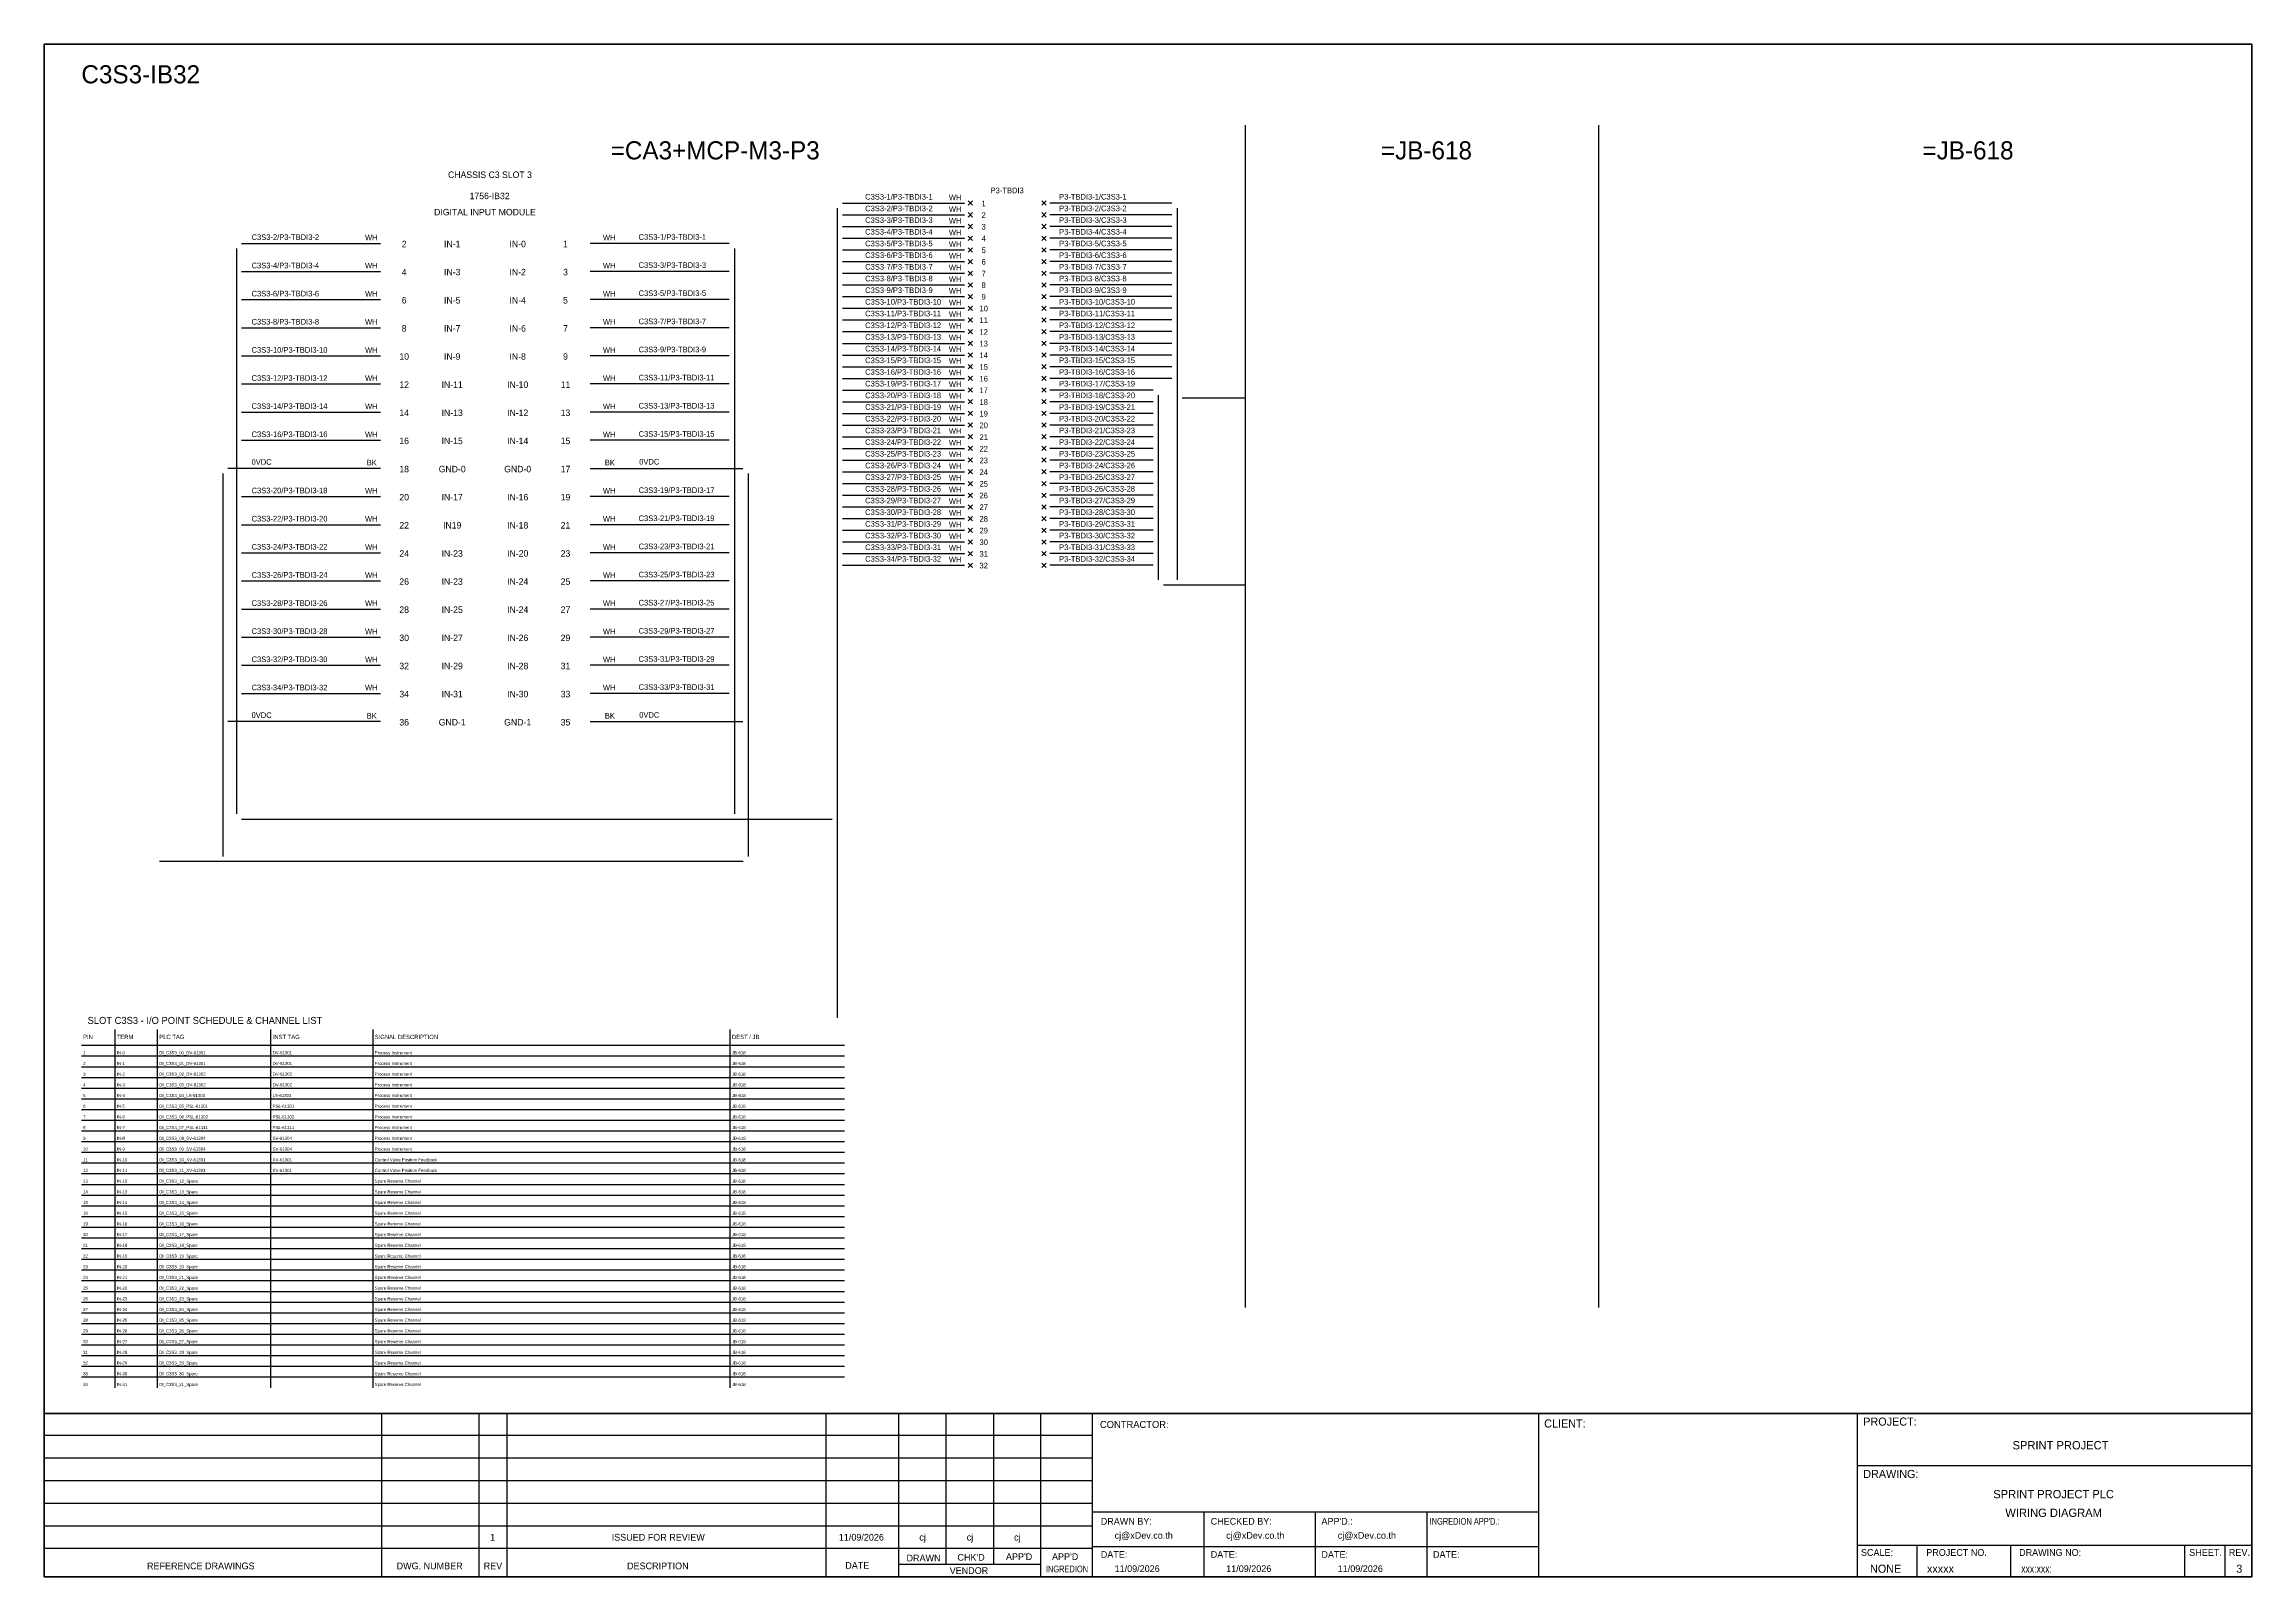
# Model space of a CAD drawing. Header units: metres. Extents: x 0 to 54213, y 0 to 2704.
# Drawn here: x 25160 to 29053, y 0 to 2704 of the extents above; entities that cross this region are included whole.
import ezdxf
from ezdxf.enums import TextEntityAlignment as Align

# ---------------------------------------------------------------- set-up
doc = ezdxf.new("R2010")
doc.units = ezdxf.units.M

msp = doc.modelspace()

# ---------------------------------------------------------------- linework, layer by layer
at = {"color": 1, "ltscale": 25.4}
for p, q in [((26797, 2427.5), (26789.4, 2419.9)), ((26789.4, 2427.5), (26797, 2419.9)), ((26919.1, 2427.5), (26926.8, 2419.9)), ((26926.8, 2427.5), (26919.1, 2419.9)), ((26797, 2406.9), (26789.4, 2399.2)), ((26789.4, 2406.9), (26797, 2399.2)), ((26797, 2386.3), (26789.4, 2378.6)), ((26789.4, 2386.3), (26797, 2378.6)), ((26919.1, 2406.9), (26926.8, 2399.2)), ((26926.8, 2406.9), (26919.1, 2399.2)), ((26919.1, 2386.3), (26926.8, 2378.6)), ((26926.8, 2386.3), (26919.1, 2378.6)), ((26797, 2365.7), (26789.4, 2358)), ((26789.4, 2365.7), (26797, 2358)), ((26797, 2345.1), (26789.4, 2337.4)), ((26789.4, 2345.1), (26797, 2337.4)), ((26919.1, 2365.7), (26926.8, 2358)), ((26926.8, 2365.7), (26919.1, 2358)), ((26919.1, 2345.1), (26926.8, 2337.4)), ((26926.8, 2345.1), (26919.1, 2337.4)), ((26797, 2324.5), (26789.4, 2316.8)), ((26789.4, 2324.5), (26797, 2316.8)), ((26797, 2303.9), (26789.4, 2296.2)), ((26789.4, 2303.9), (26797, 2296.2)), ((26919.1, 2324.5), (26926.8, 2316.8)), ((26926.8, 2324.5), (26919.1, 2316.8)), ((26919.1, 2303.9), (26926.8, 2296.2)), ((26926.8, 2303.9), (26919.1, 2296.2)), ((26797, 2283.2), (26789.4, 2275.6)), ((26789.4, 2283.2), (26797, 2275.6)), ((26797, 2262.6), (26789.4, 2255)), ((26789.4, 2262.6), (26797, 2255)), ((26919.1, 2283.2), (26926.8, 2275.6)), ((26926.8, 2283.2), (26919.1, 2275.6)), ((26919.1, 2262.6), (26926.8, 2255)), ((26926.8, 2262.6), (26919.1, 2255)), ((26797, 2242), (26789.4, 2234.3)), ((26789.4, 2242), (26797, 2234.3)), ((26797, 2221.4), (26789.4, 2213.7)), ((26789.4, 2221.4), (26797, 2213.7)), ((26919.1, 2242), (26926.8, 2234.3)), ((26926.8, 2242), (26919.1, 2234.3)), ((26919.1, 2221.4), (26926.8, 2213.7)), ((26926.8, 2221.4), (26919.1, 2213.7)), ((26797, 2200.8), (26789.4, 2193.1)), ((26789.4, 2200.8), (26797, 2193.1)), ((26919.1, 2200.8), (26926.8, 2193.1)), ((26926.8, 2200.8), (26919.1, 2193.1)), ((26797, 2180.2), (26789.4, 2172.5)), ((26789.4, 2180.2), (26797, 2172.5)), ((26797, 2159.6), (26789.4, 2151.9)), ((26789.4, 2159.6), (26797, 2151.9)), ((26919.1, 2180.2), (26926.8, 2172.5)), ((26926.8, 2180.2), (26919.1, 2172.5)), ((26919.1, 2159.6), (26926.8, 2151.9)), ((26926.8, 2159.6), (26919.1, 2151.9)), ((26797, 2139), (26789.4, 2131.3)), ((26789.4, 2139), (26797, 2131.3)), ((26797, 2118.3), (26789.4, 2110.7)), ((26789.4, 2118.3), (26797, 2110.7)), ((26919.1, 2139), (26926.8, 2131.3)), ((26926.8, 2139), (26919.1, 2131.3)), ((26919.1, 2118.3), (26926.8, 2110.7)), ((26926.8, 2118.3), (26919.1, 2110.7)), ((26797, 2097.7), (26789.4, 2090.1)), ((26789.4, 2097.7), (26797, 2090.1)), ((26797, 2077.1), (26789.4, 2069.5)), ((26789.4, 2077.1), (26797, 2069.5)), ((26919.1, 2097.7), (26926.8, 2090.1)), ((26926.8, 2097.7), (26919.1, 2090.1)), ((26919.1, 2077.1), (26926.8, 2069.5)), ((26926.8, 2077.1), (26919.1, 2069.5)), ((26797, 2056.5), (26789.4, 2048.8)), ((26789.4, 2056.5), (26797, 2048.8)), ((26797, 2035.9), (26789.4, 2028.2)), ((26789.4, 2035.9), (26797, 2028.2)), ((26919.1, 2056.5), (26926.8, 2048.8)), ((26926.8, 2056.5), (26919.1, 2048.8)), ((26919.1, 2035.9), (26926.8, 2028.2)), ((26926.8, 2035.9), (26919.1, 2028.2)), ((26797, 2015.3), (26789.4, 2007.6)), ((26789.4, 2015.3), (26797, 2007.6)), ((26797, 1994.7), (26789.4, 1987)), ((26789.4, 1994.7), (26797, 1987)), ((26919.1, 2015.3), (26926.8, 2007.6)), ((26926.8, 2015.3), (26919.1, 2007.6)), ((26919.1, 1994.7), (26926.8, 1987)), ((26926.8, 1994.7), (26919.1, 1987)), ((26797, 1974.1), (26789.4, 1966.4)), ((26789.4, 1974.1), (26797, 1966.4)), ((26797, 1953.5), (26789.4, 1945.8)), ((26789.4, 1953.5), (26797, 1945.8)), ((26919.1, 1974.1), (26926.8, 1966.4)), ((26926.8, 1974.1), (26919.1, 1966.4)), ((26919.1, 1953.5), (26926.8, 1945.8)), ((26926.8, 1953.5), (26919.1, 1945.8)), ((26797, 1932.8), (26789.4, 1925.2)), ((26789.4, 1932.8), (26797, 1925.2)), ((26797, 1912.2), (26789.4, 1904.6)), ((26789.4, 1912.2), (26797, 1904.6)), ((26919.1, 1932.8), (26926.8, 1925.2)), ((26926.8, 1932.8), (26919.1, 1925.2)), ((26919.1, 1912.2), (26926.8, 1904.6)), ((26926.8, 1912.2), (26919.1, 1904.6)), ((26797, 1891.6), (26789.4, 1883.9)), ((26789.4, 1891.6), (26797, 1883.9)), ((26797, 1871), (26789.4, 1863.3)), ((26789.4, 1871), (26797, 1863.3)), ((26919.1, 1891.6), (26926.8, 1883.9)), ((26926.8, 1891.6), (26919.1, 1883.9)), ((26919.1, 1871), (26926.8, 1863.3)), ((26926.8, 1871), (26919.1, 1863.3)), ((26797, 1850.4), (26789.4, 1842.7)), ((26789.4, 1850.4), (26797, 1842.7)), ((26919.1, 1850.4), (26926.8, 1842.7)), ((26926.8, 1850.4), (26919.1, 1842.7)), ((26797, 1829.8), (26789.4, 1822.1)), ((26789.4, 1829.8), (26797, 1822.1)), ((26797, 1809.2), (26789.4, 1801.5)), ((26789.4, 1809.2), (26797, 1801.5)), ((26919.1, 1829.8), (26926.8, 1822.1)), ((26926.8, 1829.8), (26919.1, 1822.1)), ((26919.1, 1809.2), (26926.8, 1801.5)), ((26926.8, 1809.2), (26919.1, 1801.5)), ((26797, 1788.6), (26789.4, 1780.9)), ((26789.4, 1788.6), (26797, 1780.9)), ((26919.1, 1788.6), (26926.8, 1780.9)), ((26926.8, 1788.6), (26919.1, 1780.9))]:
    msp.add_line(p, q, dxfattribs=at)
at = {"color": 7}
for p, q in [((25225.5, 937.9), (26571.3, 937.9)), ((25284.8, 333.8), (25284.8, 965.9)), ((25359.8, 333.8), (25359.8, 965.9)), ((25559.8, 333.8), (25559.8, 965.9)), ((25739.8, 333.8), (25739.8, 965.9)), ((26369.8, 333.8), (26369.8, 965.9))]:
    msp.add_line(p, q, dxfattribs=at)
at = {"color": 8}
for p, q in [((25225.5, 919), (26571.3, 919)), ((25225.5, 900.1), (26571.3, 900.1)), ((25225.5, 881.3), (26571.3, 881.3)), ((25225.5, 862.4), (26571.3, 862.4)), ((25225.5, 843.5), (26571.3, 843.5)), ((25225.5, 824.6), (26571.3, 824.6)), ((25225.5, 805.8), (26571.3, 805.8)), ((25225.5, 786.9), (26571.3, 786.9)), ((25225.5, 768), (26571.3, 768)), ((25225.5, 749.1), (26571.3, 749.1)), ((25225.5, 730.2), (26571.3, 730.2)), ((25225.5, 711.4), (26571.3, 711.4)), ((25225.5, 692.5), (26571.3, 692.5)), ((25225.5, 673.6), (26571.3, 673.6)), ((25225.5, 654.7), (26571.3, 654.7)), ((25225.5, 635.8), (26571.3, 635.8)), ((25225.5, 617), (26571.3, 617)), ((25225.5, 598.1), (26571.3, 598.1)), ((25225.5, 579.2), (26571.3, 579.2)), ((25225.5, 560.3), (26571.3, 560.3)), ((25225.5, 541.5), (26571.3, 541.5)), ((25225.5, 522.6), (26571.3, 522.6)), ((25225.5, 503.7), (26571.3, 503.7)), ((25225.5, 484.8), (26571.3, 484.8)), ((25225.5, 465.9), (26571.3, 465.9)), ((25225.5, 447.1), (26571.3, 447.1)), ((25225.5, 428.2), (26571.3, 428.2)), ((25225.5, 409.3), (26571.3, 409.3)), ((25225.5, 390.4), (26571.3, 390.4)), ((25225.5, 371.6), (26571.3, 371.6)), ((25225.5, 352.7), (26571.3, 352.7))]:
    msp.add_line(p, q, dxfattribs=at)
at = {"color": 4}
for p, q in [((28462.1, 56.1), (28462.1, 0)), ((28627.4, 56.1), (28627.4, 0))]:
    msp.add_line(p, q, dxfattribs=at)
at = {"color": 4, "ltscale": 0.5}
for p, q in [((28934.5, 56.1), (28934.5, 0)), ((28934.5, 56.1), (28934.5, 0)), ((29005.7, 56.1), (29005.7, 0)), ((29005.7, 56.1), (29005.7, 0))]:
    msp.add_line(p, q, dxfattribs=at)
at = {"layer": 'GT_1', "color": 4}
for p, q in [((25755.2, 0), (25755.2, 288.2)), ((25927.1, 0), (25927.1, 288.2)), ((25976.3, 0), (25976.3, 288.2)), ((26538.9, 0), (26538.9, 288.2)), ((26667.2, 0), (26667.2, 288.2)), ((26750.8, 21.8), (26750.8, 288.2)), ((26834.3, 21.8), (26834.3, 288.2)), ((26917.6, 0), (26917.6, 288.2)), ((27008.6, 0), (27008.6, 288.2)), ((27795.6, 0), (27795.6, 288.2)), ((28357.9, 0), (28357.9, 288.2)), ((28357.9, 0), (28357.9, 288.2)), ((28357.9, 0), (28357.9, 288.2)), ((27008.6, 249.3), (25159.8, 249.3)), ((27008.6, 209.5), (25159.8, 209.5)), ((27008.6, 169.6), (25159.8, 169.6)), ((27008.6, 129.7), (25159.8, 129.7)), ((27008.6, 89.7), (25159.8, 89.7)), ((27795.6, 114.3), (27008.6, 114.3)), ((27205.4, 0), (27205.4, 114.3)), ((27402.1, 0), (27402.1, 114.3)), ((27598.9, 0), (27598.9, 114.3)), ((27008.5, 49.8), (25159.8, 49.8)), ((27795.6, 52.9), (27008.6, 52.9)), ((28357.9, 56.1), (29053.1, 56.1)), ((26917.6, 21.8), (26667.2, 21.8))]:
    msp.add_line(p, q, dxfattribs=at)
at = {"layer": 'HELPPOINT', "color": 4, "lineweight": 35}
for p, q in [((25159.8, 0), (25159.8, 2704.2)), ((25159.8, 2704.2), (29053.1, 2704.2)), ((25159.8, 0), (25159.8, 2704.2)), ((25159.8, 2704.2), (29053.1, 2704.2)), ((29053.1, 2704.2), (29053.1, 0)), ((29053.1, 2704.2), (29053.1, 0)), ((29053.1, 0), (25159.8, 0)), ((29053.1, 0), (25159.8, 0))]:
    msp.add_line(p, q, dxfattribs=at)
at = {"layer": 'HELPPOINT', "color": 4}
for p, q in [((28357.9, 196.6), (29053.1, 196.6)), ((28357.9, 196.6), (29053.1, 196.6)), ((28357.9, 56.1), (29053.1, 56.1))]:
    msp.add_line(p, q, dxfattribs=at)
at = {"layer": 'IE-WIRE', "color": 4, "ltscale": 25.4}
for p, q in [((26558.4, 2414.6), (26558.4, 986.1)), ((26567.5, 2423.7), (26782.9, 2423.7)), ((27148.6, 2423.7), (26933.2, 2423.7)), ((27157.7, 2414.6), (27157.7, 1759)), ((26567.5, 2403.1), (26782.9, 2403.1)), ((26567.5, 2382.5), (26782.9, 2382.5)), ((27148.6, 2403.1), (26933.2, 2403.1)), ((27148.6, 2382.5), (26933.2, 2382.5)), ((25498.8, 2343.6), (25498.8, 1346.2)), ((25508, 2352.7), (25753.2, 2352.7)), ((26368, 2352.7), (26122.7, 2352.7)), ((26377.1, 2343.6), (26377.1, 1346.2)), ((26567.5, 2361.9), (26782.9, 2361.9)), ((26567.5, 2341.2), (26782.9, 2341.2)), ((27148.6, 2361.9), (26933.2, 2361.9)), ((27148.6, 2341.2), (26933.2, 2341.2)), ((25508, 2303.1), (25753.2, 2303.1)), ((26368, 2303.1), (26122.7, 2303.1)), ((26567.5, 2320.6), (26782.9, 2320.6)), ((26567.5, 2300), (26782.9, 2300)), ((27148.6, 2320.6), (26933.2, 2320.6)), ((27148.6, 2300), (26933.2, 2300)), ((26567.5, 2279.4), (26782.9, 2279.4)), ((26567.5, 2258.8), (26782.9, 2258.8)), ((27148.6, 2279.4), (26933.2, 2279.4)), ((27148.6, 2258.8), (26933.2, 2258.8)), ((25508, 2253.5), (25753.2, 2253.5)), ((26368, 2253.5), (26122.7, 2253.5)), ((26567.5, 2238.2), (26782.9, 2238.2)), ((27148.6, 2238.2), (26933.2, 2238.2)), ((25508, 2203.8), (25753.2, 2203.8)), ((26368, 2203.8), (26122.7, 2203.8)), ((26567.5, 2217.6), (26782.9, 2217.6)), ((26567.5, 2197), (26782.9, 2197)), ((27148.6, 2217.6), (26933.2, 2217.6)), ((27148.6, 2197), (26933.2, 2197)), ((25508, 2154.2), (25753.2, 2154.2)), ((26368, 2154.2), (26122.7, 2154.2)), ((26567.5, 2176.3), (26782.9, 2176.3)), ((26567.5, 2155.7), (26782.9, 2155.7)), ((27148.6, 2176.3), (26933.2, 2176.3)), ((27148.6, 2155.7), (26933.2, 2155.7)), ((25508, 2104.6), (25753.2, 2104.6)), ((26368, 2104.6), (26122.7, 2104.6)), ((26567.5, 2135.1), (26782.9, 2135.1)), ((26567.5, 2114.5), (26782.9, 2114.5)), ((27148.6, 2135.1), (26933.2, 2135.1)), ((27148.6, 2114.5), (26933.2, 2114.5)), ((26567.5, 2093.9), (26782.9, 2093.9)), ((26567.5, 2073.3), (26782.9, 2073.3)), ((27115.5, 2093.9), (26933.2, 2093.9)), ((27115.5, 2073.3), (26933.2, 2073.3)), ((27124.6, 2084.8), (27124.6, 1759)), ((25508, 2055), (25753.2, 2055)), ((26368, 2055), (26122.7, 2055)), ((26567.5, 2052.7), (26782.9, 2052.7)), ((26567.5, 2032.1), (26782.9, 2032.1)), ((27115.5, 2052.7), (26933.2, 2052.7)), ((27115.5, 2032.1), (26933.2, 2032.1)), ((25508, 2005.3), (25753.2, 2005.3)), ((26368, 2005.3), (26122.7, 2005.3)), ((26567.5, 2011.5), (26782.9, 2011.5)), ((26567.5, 1990.8), (26782.9, 1990.8)), ((27115.5, 2011.5), (26933.2, 2011.5)), ((27115.5, 1990.8), (26933.2, 1990.8)), ((26567.5, 1970.2), (26782.9, 1970.2)), ((26567.5, 1949.6), (26782.9, 1949.6)), ((27115.5, 1970.2), (26933.2, 1970.2)), ((27115.5, 1949.6), (26933.2, 1949.6)), ((26567.5, 1929), (26782.9, 1929)), ((26567.5, 1908.4), (26782.9, 1908.4)), ((27115.5, 1929), (26933.2, 1929)), ((27115.5, 1908.4), (26933.2, 1908.4)), ((25508, 1906.1), (25753.2, 1906.1)), ((26368, 1906.1), (26122.7, 1906.1)), ((26567.5, 1887.8), (26782.9, 1887.8)), ((27115.5, 1887.8), (26933.2, 1887.8)), ((25508, 1856.4), (25753.2, 1856.4)), ((26368, 1856.4), (26122.7, 1856.4)), ((26567.5, 1867.2), (26782.9, 1867.2)), ((26567.5, 1846.6), (26782.9, 1846.6)), ((27115.5, 1867.2), (26933.2, 1867.2)), ((27115.5, 1846.6), (26933.2, 1846.6)), ((25508, 1806.8), (25753.2, 1806.8)), ((26368, 1806.8), (26122.7, 1806.8)), ((26567.5, 1825.9), (26782.9, 1825.9)), ((26567.5, 1805.3), (26782.9, 1805.3)), ((27115.5, 1825.9), (26933.2, 1825.9)), ((27115.5, 1805.3), (26933.2, 1805.3)), ((25508, 1757.2), (25753.2, 1757.2)), ((26368, 1757.2), (26122.7, 1757.2)), ((26567.5, 1784.7), (26782.9, 1784.7)), ((27115.5, 1784.7), (26933.2, 1784.7)), ((25508, 1707.5), (25753.2, 1707.5)), ((26368, 1707.5), (26122.7, 1707.5)), ((25508, 1657.9), (25753.2, 1657.9)), ((26368, 1657.9), (26122.7, 1657.9)), ((25508, 1608.3), (25753.2, 1608.3)), ((26368, 1608.3), (26122.7, 1608.3)), ((25508, 1558.6), (25753.2, 1558.6)), ((26368, 1558.6), (26122.7, 1558.6))]:
    msp.add_line(p, q, dxfattribs=at)
at = {"layer": 'IE-WIRE', "color": 4}
for p, q in [((27166.7, 2079.9), (27278, 2079.9)), ((27133.6, 1750.1), (27278, 1750.1)), ((25507.9, 1337), (26549.2, 1337))]:
    msp.add_line(p, q, dxfattribs=at)
at = {"layer": 'IE-WIRE', "color": 7, "ltscale": 25.4}
for p, q in [((25753.2, 1955.7), (25483.8, 1955.7)), ((26122.7, 1955.7), (26392.1, 1955.7)), ((25474.7, 1946.5), (25474.7, 1270.9)), ((26401.2, 1946.5), (26401.2, 1270.9)), ((25753.2, 1509), (25483.8, 1509)), ((26122.7, 1509), (26392.1, 1509)), ((26392.3, 1262), (25363.2, 1262))]:
    msp.add_line(p, q, dxfattribs=at)
at = {"layer": 'MEMBER', "color": 4, "lineweight": 35}
msp.add_line((25159.8, 288.2), (29053.1, 288.2), dxfattribs=at)
msp.add_line((25159.8, 288.2), (29053.1, 288.2), dxfattribs=at)
at = {"layer": 'MEMBER', "color": 4}
for p, q in [((28357.9, 196.6), (29053.1, 196.6)), ((28357.9, 196.6), (29053.1, 196.6)), ((28357.9, 56.1), (29053.1, 56.1)), ((28357.9, 56.1), (29053.1, 56.1))]:
    msp.add_line(p, q, dxfattribs=at)
at = {"layer": 'x01001-FrameArea'}
for p, q in [((27278, 2561.5), (27278, 475)), ((27901.1, 2561.5), (27901.1, 475))]:
    msp.add_line(p, q, dxfattribs=at)

# ---------------------------------------------------------------- texts
at = {"color": 2}
msp.add_text('C3S3-IB32', height=32, dxfattribs=at).set_placement((25225.5, 2635))
for s, height, p in [('=CA3+MCP-M3-P3', 32, (26343.2, 2516.8)), ('=JB-618', 32, (27597.5, 2516.8)), ('=JB-618', 32, (28552.6, 2516.8)), ('CHASSIS C3 SLOT 3', 11.441, (25946, 2473.8)), ('1756-IB32', 11.44, (25945.4, 2436.4)), ('DIGITAL INPUT MODULE', 11.441, (25937.2, 2407.8)), ('2', 11.4, (25794.7, 2351.6)), ('IN-1', 11.44, (25879.4, 2351.6)), ('IN-0', 11.44, (25994.9, 2351.6)), ('1', 11.4, (26079.2, 2351.6)), ('4', 11.4, (25794.7, 2302)), ('IN-3', 11.44, (25879.4, 2302)), ('IN-2', 11.44, (25994.9, 2302)), ('3', 11.4, (26079.2, 2302)), ('6', 11.4, (25794.7, 2252.3)), ('IN-5', 11.44, (25879.4, 2252.3)), ('IN-4', 11.44, (25994.9, 2252.3)), ('5', 11.4, (26079.2, 2252.3)), ('8', 11.4, (25794.7, 2202.7)), ('IN-7', 11.44, (25879.4, 2202.7)), ('IN-6', 11.44, (25994.9, 2202.7)), ('7', 11.4, (26079.2, 2202.7)), ('10', 11.44, (25794.7, 2153.1)), ('IN-9', 11.44, (25879.4, 2153.1)), ('IN-8', 11.44, (25994.9, 2153.1)), ('9', 11.4, (26079.2, 2153.1)), ('12', 11.44, (25794.7, 2103.4)), ('IN-11', 11.44, (25879.4, 2103.4)), ('IN-10', 11.44, (25994.9, 2103.4)), ('11', 11.44, (26079.2, 2103.4)), ('14', 11.44, (25794.7, 2053.8)), ('IN-13', 11.44, (25879.4, 2053.8)), ('IN-12', 11.44, (25994.9, 2053.8)), ('13', 11.44, (26079.2, 2053.8)), ('16', 11.44, (25794.7, 2004.2)), ('IN-15', 11.44, (25879.4, 2004.2)), ('IN-14', 11.44, (25994.9, 2004.2)), ('15', 11.44, (26079.2, 2004.2)), ('18', 11.44, (25794.7, 1954.5)), ('GND-0', 11.44, (25879.4, 1954.5)), ('GND-0', 11.44, (25994.9, 1954.5)), ('17', 11.44, (26079.2, 1954.5)), ('20', 11.44, (25794.7, 1904.9)), ('IN-17', 11.44, (25879.4, 1904.9)), ('IN-16', 11.44, (25994.9, 1904.9)), ('19', 11.44, (26079.2, 1904.9)), ('22', 11.44, (25794.7, 1855.3)), ('IN19', 11.44, (25879.4, 1855.3)), ('IN-18', 11.44, (25994.9, 1855.3)), ('21', 11.44, (26079.2, 1855.3)), ('24', 11.44, (25794.7, 1805.6)), ('IN-23', 11.44, (25879.4, 1805.6)), ('IN-20', 11.44, (25994.9, 1805.6)), ('23', 11.44, (26079.2, 1805.6)), ('26', 11.44, (25794.7, 1756)), ('IN-23', 11.44, (25879.4, 1756)), ('IN-24', 11.44, (25994.9, 1756)), ('25', 11.44, (26079.2, 1756)), ('28', 11.44, (25794.7, 1706.4)), ('IN-25', 11.44, (25879.4, 1706.4)), ('IN-24', 11.44, (25994.9, 1706.4)), ('27', 11.44, (26079.2, 1706.4)), ('30', 11.44, (25794.7, 1656.7)), ('IN-27', 11.44, (25879.4, 1656.7)), ('IN-26', 11.44, (25994.9, 1656.7)), ('29', 11.44, (26079.2, 1656.7)), ('32', 11.44, (25794.7, 1607.1)), ('IN-29', 11.44, (25879.4, 1607.1)), ('IN-28', 11.44, (25994.9, 1607.1)), ('31', 11.44, (26079.2, 1607.1)), ('34', 11.44, (25794.7, 1557.5)), ('IN-31', 11.44, (25879.4, 1557.5)), ('IN-30', 11.44, (25994.9, 1557.5)), ('33', 11.44, (26079.2, 1557.5)), ('36', 11.44, (25794.7, 1507.8)), ('GND-1', 11.44, (25879.4, 1507.8)), ('GND-1', 11.44, (25994.9, 1507.8)), ('35', 11.44, (26079.2, 1507.8))]:
    msp.add_text(s, height=height, dxfattribs=at).set_placement(p, align=Align.MIDDLE_CENTER)
at = {"color": 4}
for s, height, p in [('C3S3-1/P3-TBDI3-1', 9.949, (26607.7, 2430)), ('C3S3-2/P3-TBDI3-2', 9.949, (26607.7, 2409.4)), ('WH', 9.95, (26755.3, 2428.9)), ('WH', 9.95, (26755.3, 2408.3)), ('P3-TBDI3-1/C3S3-1', 9.949, (26949.7, 2430)), ('P3-TBDI3-2/C3S3-2', 9.949, (26949.7, 2409.4)), ('C3S3-3/P3-TBDI3-3', 9.949, (26607.7, 2388.8)), ('C3S3-4/P3-TBDI3-4', 9.949, (26607.7, 2368.1)), ('WH', 9.95, (26755.3, 2387.7)), ('WH', 9.95, (26755.3, 2367.1)), ('P3-TBDI3-3/C3S3-3', 9.949, (26949.7, 2388.8)), ('P3-TBDI3-4/C3S3-4', 9.949, (26949.7, 2368.1)), ('C3S3-2/P3-TBDI3-2', 9.949, (25525.6, 2358.7)), ('WH', 9.95, (25725.7, 2358)), ('WH', 9.95, (26145.2, 2358)), ('C3S3-1/P3-TBDI3-1', 9.949, (26208.1, 2359)), ('C3S3-5/P3-TBDI3-5', 9.949, (26607.7, 2347.5)), ('C3S3-6/P3-TBDI3-6', 9.949, (26607.7, 2326.9)), ('WH', 9.95, (26755.3, 2346.5)), ('P3-TBDI3-5/C3S3-5', 9.949, (26949.7, 2347.5)), ('P3-TBDI3-6/C3S3-6', 9.949, (26949.7, 2326.9)), ('C3S3-4/P3-TBDI3-4', 9.949, (25525.6, 2308.7)), ('WH', 9.95, (25725.7, 2308.4)), ('WH', 9.95, (26145.2, 2308.4)), ('C3S3-3/P3-TBDI3-3', 9.949, (26208.1, 2309.4)), ('C3S3-7/P3-TBDI3-7', 9.949, (26607.7, 2306.3)), ('WH', 9.95, (26755.3, 2325.9)), ('WH', 9.95, (26755.3, 2305.3)), ('P3-TBDI3-7/C3S3-7', 9.949, (26949.7, 2306.3)), ('C3S3-6/P3-TBDI3-6', 9.949, (25525.6, 2259.1)), ('WH', 9.95, (25725.7, 2258.7)), ('WH', 9.95, (26145.2, 2258.7)), ('C3S3-5/P3-TBDI3-5', 9.949, (26208.1, 2259.8)), ('C3S3-8/P3-TBDI3-8', 9.949, (26607.7, 2285.7)), ('C3S3-9/P3-TBDI3-9', 9.949, (26607.7, 2265.1)), ('WH', 9.95, (26755.3, 2284.7)), ('WH', 9.95, (26755.3, 2264.1)), ('P3-TBDI3-8/C3S3-8', 9.949, (26949.7, 2285.7)), ('P3-TBDI3-9/C3S3-9', 9.949, (26949.7, 2265.1)), ('C3S3-8/P3-TBDI3-8', 9.949, (25525.6, 2209.5)), ('C3S3-7/P3-TBDI3-7', 9.949, (26208.1, 2210.1)), ('C3S3-10/P3-TBDI3-10', 9.949, (26607.7, 2244.5)), ('C3S3-11/P3-TBDI3-11', 9.949, (26607.7, 2223.9)), ('WH', 9.95, (26755.3, 2243.4)), ('WH', 9.95, (26755.3, 2222.8)), ('P3-TBDI3-10/C3S3-10', 9.949, (26949.7, 2244.5)), ('P3-TBDI3-11/C3S3-11', 9.949, (26949.7, 2223.9)), ('WH', 9.95, (25725.7, 2209.1)), ('WH', 9.95, (26145.2, 2209.1)), ('C3S3-12/P3-TBDI3-12', 9.949, (26607.7, 2203.2)), ('C3S3-13/P3-TBDI3-13', 9.949, (26607.7, 2182.6)), ('WH', 9.95, (26755.3, 2202.2)), ('WH', 9.95, (26755.3, 2181.6)), ('P3-TBDI3-12/C3S3-12', 9.949, (26949.7, 2203.2)), ('P3-TBDI3-13/C3S3-13', 9.949, (26949.7, 2182.6)), ('C3S3-10/P3-TBDI3-10', 9.949, (25525.6, 2159.8)), ('WH', 9.95, (25725.7, 2159.5)), ('WH', 9.95, (26145.2, 2159.5)), ('C3S3-9/P3-TBDI3-9', 9.949, (26208.1, 2160.5)), ('C3S3-14/P3-TBDI3-14', 9.949, (26607.7, 2162)), ('C3S3-15/P3-TBDI3-15', 9.949, (26607.7, 2141.4)), ('WH', 9.95, (26755.3, 2161)), ('WH', 9.95, (26755.3, 2140.4)), ('P3-TBDI3-14/C3S3-14', 9.949, (26949.7, 2162)), ('P3-TBDI3-15/C3S3-15', 9.949, (26949.7, 2141.4)), ('C3S3-12/P3-TBDI3-12', 9.949, (25525.6, 2110.2)), ('WH', 9.95, (25725.7, 2109.8)), ('WH', 9.95, (26145.2, 2109.8)), ('C3S3-11/P3-TBDI3-11', 9.949, (26208.1, 2110.9)), ('C3S3-16/P3-TBDI3-16', 9.949, (26607.7, 2120.8)), ('C3S3-19/P3-TBDI3-17', 9.949, (26607.7, 2100.2)), ('WH', 9.95, (26755.3, 2119.8)), ('WH', 9.95, (26755.3, 2099.2)), ('P3-TBDI3-16/C3S3-16', 9.949, (26949.7, 2120.8)), ('P3-TBDI3-17/C3S3-19', 9.949, (26949.7, 2100.2)), ('C3S3-14/P3-TBDI3-14', 9.949, (25525.6, 2060.6)), ('WH', 9.95, (25725.7, 2060.2)), ('WH', 9.95, (26145.2, 2060.2)), ('C3S3-13/P3-TBDI3-13', 9.949, (26208.1, 2061.2)), ('C3S3-20/P3-TBDI3-18', 9.949, (26607.7, 2079.6)), ('C3S3-21/P3-TBDI3-19', 9.949, (26607.7, 2059)), ('WH', 9.95, (26755.3, 2078.5)), ('WH', 9.95, (26755.3, 2057.9)), ('P3-TBDI3-18/C3S3-20', 9.949, (26949.7, 2079.6)), ('P3-TBDI3-19/C3S3-21', 9.949, (26949.7, 2059)), ('C3S3-22/P3-TBDI3-20', 9.949, (26607.7, 2038.4)), ('C3S3-23/P3-TBDI3-21', 9.949, (26607.7, 2017.7)), ('WH', 9.95, (26755.3, 2037.3)), ('WH', 9.95, (26755.3, 2016.7)), ('P3-TBDI3-20/C3S3-22', 9.949, (26949.7, 2038.4)), ('P3-TBDI3-21/C3S3-23', 9.949, (26949.7, 2017.7)), ('C3S3-16/P3-TBDI3-16', 9.949, (25525.6, 2010.9)), ('WH', 9.95, (25725.7, 2010.6)), ('WH', 9.95, (26145.2, 2010.6)), ('C3S3-15/P3-TBDI3-15', 9.949, (26208.1, 2011.6)), ('C3S3-24/P3-TBDI3-22', 9.949, (26607.7, 1997.1)), ('C3S3-25/P3-TBDI3-23', 9.949, (26607.7, 1976.5)), ('WH', 9.95, (26755.3, 1996.1)), ('P3-TBDI3-22/C3S3-24', 9.949, (26949.7, 1997.1)), ('P3-TBDI3-23/C3S3-25', 9.949, (26949.7, 1976.5)), ('C3S3-26/P3-TBDI3-24', 9.949, (26607.7, 1955.9)), ('WH', 9.95, (26755.3, 1975.5)), ('WH', 9.95, (26755.3, 1954.9)), ('P3-TBDI3-24/C3S3-26', 9.949, (26949.7, 1955.9)), ('C3S3-20/P3-TBDI3-18', 9.949, (25525.6, 1911.7)), ('WH', 9.95, (25725.7, 1911.3)), ('WH', 9.95, (26145.2, 1911.3)), ('C3S3-19/P3-TBDI3-17', 9.949, (26208.1, 1912.3)), ('C3S3-27/P3-TBDI3-25', 9.949, (26607.7, 1935.3)), ('C3S3-28/P3-TBDI3-26', 9.949, (26607.7, 1914.7)), ('WH', 9.95, (26755.3, 1934.3)), ('WH', 9.95, (26755.3, 1913.6)), ('P3-TBDI3-25/C3S3-27', 9.949, (26949.7, 1935.3)), ('P3-TBDI3-26/C3S3-28', 9.949, (26949.7, 1914.7)), ('C3S3-22/P3-TBDI3-20', 9.949, (25525.6, 1862)), ('WH', 9.95, (25725.7, 1861.7)), ('WH', 9.95, (26145.2, 1861.7)), ('C3S3-21/P3-TBDI3-19', 9.949, (26208.1, 1862.7)), ('C3S3-29/P3-TBDI3-27', 9.949, (26607.7, 1894.1)), ('C3S3-30/P3-TBDI3-28', 9.949, (26607.7, 1873.5)), ('WH', 9.95, (26755.3, 1893)), ('WH', 9.95, (26755.3, 1872.4)), ('P3-TBDI3-27/C3S3-29', 9.949, (26949.7, 1894.1)), ('P3-TBDI3-28/C3S3-30', 9.949, (26949.7, 1873.5)), ('C3S3-31/P3-TBDI3-29', 9.949, (26607.7, 1852.8)), ('C3S3-32/P3-TBDI3-30', 9.949, (26607.7, 1832.2)), ('WH', 9.95, (26755.3, 1851.8)), ('WH', 9.95, (26755.3, 1831.2)), ('P3-TBDI3-29/C3S3-31', 9.949, (26949.7, 1852.8)), ('P3-TBDI3-30/C3S3-32', 9.949, (26949.7, 1832.2)), ('C3S3-24/P3-TBDI3-22', 9.949, (25525.6, 1812.4)), ('WH', 9.95, (25725.7, 1812)), ('WH', 9.95, (26145.2, 1812)), ('C3S3-23/P3-TBDI3-21', 9.949, (26208.1, 1813.1)), ('C3S3-33/P3-TBDI3-31', 9.949, (26607.7, 1811.6)), ('C3S3-34/P3-TBDI3-32', 9.949, (26607.7, 1791)), ('WH', 9.95, (26755.3, 1810.6)), ('WH', 9.95, (26755.3, 1790)), ('P3-TBDI3-31/C3S3-33', 9.949, (26949.7, 1811.6)), ('P3-TBDI3-32/C3S3-34', 9.949, (26949.7, 1791)), ('C3S3-26/P3-TBDI3-24', 9.949, (25525.6, 1762.8)), ('WH', 9.95, (25725.7, 1762.4)), ('WH', 9.95, (26145.2, 1762.4)), ('C3S3-25/P3-TBDI3-23', 9.949, (26208.1, 1763.4)), ('C3S3-28/P3-TBDI3-26', 9.949, (25525.6, 1713.1)), ('WH', 9.95, (25725.7, 1712.8)), ('WH', 9.95, (26145.2, 1712.8)), ('C3S3-27/P3-TBDI3-25', 9.949, (26208.1, 1713.8)), ('C3S3-29/P3-TBDI3-27', 9.949, (26208.1, 1664.2)), ('C3S3-30/P3-TBDI3-28', 9.949, (25525.6, 1663.5)), ('WH', 9.95, (25725.7, 1663.1)), ('WH', 9.95, (26145.2, 1663.1)), ('C3S3-32/P3-TBDI3-30', 9.949, (25525.6, 1613.9)), ('WH', 9.95, (25725.7, 1613.5)), ('WH', 9.95, (26145.2, 1613.5)), ('C3S3-31/P3-TBDI3-29', 9.949, (26208.1, 1614.5)), ('C3S3-34/P3-TBDI3-32', 9.949, (25525.6, 1564.2)), ('WH', 9.95, (25725.7, 1563.9)), ('WH', 9.95, (26145.2, 1563.9)), ('C3S3-33/P3-TBDI3-31', 9.949, (26208.1, 1564.9))]:
    msp.add_text(s, height=height, dxfattribs=at).set_placement(p)
msp.add_text('P3-TBDI3', height=9.95, dxfattribs=at).set_placement((26858.1, 2446.1), align=Align.MIDDLE_CENTER)
at = {"color": 7}
for s, height, p in [('0VDC', 9.95, (25525.6, 1962)), ('BK', 9.95, (25728.7, 1960.9)), ('BK', 9.95, (26148.6, 1960.9)), ('0VDC', 9.95, (26209.2, 1962.5)), ('0VDC', 9.95, (25525.6, 1515.3)), ('BK', 9.95, (25728.7, 1514.2)), ('BK', 9.95, (26148.6, 1514.2)), ('0VDC', 9.95, (26209.2, 1515.8)), ('2', 5.5, (25228.5, 903.1)), ('1', 5.5, (25228.5, 922)), ('IN-0', 5.5, (25287.8, 922)), ('IN-1', 5.5, (25287.8, 903.1)), ('DI_C3S3_00_DV-61301', 5.5, (25362.8, 922)), ('DI_C3S3_01_DV-61301', 5.5, (25362.8, 903.1)), ('DV-61301', 5.5, (25562.8, 922)), ('DV-61301', 5.5, (25562.8, 903.1)), ('Process Instrument', 5.5, (25742.8, 922)), ('Process Instrument', 5.5, (25742.8, 903.1)), ('JB-618', 5.5, (26372.8, 922)), ('JB-618', 5.5, (26372.8, 903.1)), ('4', 5.5, (25228.5, 865.4)), ('3', 5.5, (25228.5, 884.3)), ('IN-2', 5.5, (25287.8, 884.3)), ('IN-3', 5.5, (25287.8, 865.4)), ('DI_C3S3_02_DV-61302', 5.5, (25362.8, 884.3)), ('DI_C3S3_03_DV-61302', 5.5, (25362.8, 865.4)), ('DV-61302', 5.5, (25562.8, 884.3)), ('DV-61302', 5.5, (25562.8, 865.4)), ('Process Instrument', 5.5, (25742.8, 884.3)), ('Process Instrument', 5.5, (25742.8, 865.4)), ('JB-618', 5.5, (26372.8, 884.3)), ('JB-618', 5.5, (26372.8, 865.4)), ('5', 5.5, (25228.5, 846.5)), ('6', 5.5, (25228.5, 827.6)), ('IN-4', 5.5, (25287.8, 846.5)), ('IN-5', 5.5, (25287.8, 827.6)), ('DI_C3S3_04_LS-61303', 5.5, (25362.8, 846.5)), ('DI_C3S3_05_PSL-61301', 5.5, (25362.8, 827.6)), ('LS-61303', 5.5, (25562.8, 846.5)), ('PSL-61301', 5.5, (25562.8, 827.6)), ('Process Instrument', 5.5, (25742.8, 846.5)), ('Process Instrument', 5.5, (25742.8, 827.6)), ('JB-618', 5.5, (26372.8, 846.5)), ('JB-618', 5.5, (26372.8, 827.6)), ('8', 5.5, (25228.5, 789.9)), ('7', 5.5, (25228.5, 808.8)), ('IN-6', 5.5, (25287.8, 808.8)), ('IN-7', 5.5, (25287.8, 789.9)), ('DI_C3S3_06_PSL-61302', 5.5, (25362.8, 808.8)), ('DI_C3S3_07_PSL-61311', 5.5, (25362.8, 789.9)), ('PSL-61302', 5.5, (25562.8, 808.8)), ('PSL-61311', 5.5, (25562.8, 789.9)), ('Process Instrument', 5.5, (25742.8, 808.8)), ('Process Instrument', 5.5, (25742.8, 789.9)), ('JB-618', 5.5, (26372.8, 808.8)), ('JB-618', 5.5, (26372.8, 789.9)), ('9', 5.5, (25228.5, 771)), ('10', 5.5, (25228.5, 752.1)), ('IN-8', 5.5, (25287.8, 771)), ('IN-9', 5.5, (25287.8, 752.1)), ('DI_C3S3_08_SV-61304', 5.5, (25362.8, 771)), ('DI_C3S3_09_SV-61304', 5.5, (25362.8, 752.1)), ('SV-61304', 5.5, (25562.8, 771)), ('SV-61304', 5.5, (25562.8, 752.1)), ('Process Instrument', 5.5, (25742.8, 771)), ('Process Instrument', 5.5, (25742.8, 752.1)), ('JB-618', 5.5, (26372.8, 771)), ('JB-618', 5.5, (26372.8, 752.1)), ('11', 5.5, (25228.5, 733.2)), ('12', 5.5, (25228.5, 714.4)), ('13', 5.5, (25228.5, 695.5)), ('IN-10', 5.5, (25287.8, 733.2)), ('IN-11', 5.5, (25287.8, 714.4)), ('IN-12', 5.5, (25287.8, 695.5)), ('DI_C3S3_10_XV-61301', 5.5, (25362.8, 733.2)), ('DI_C3S3_11_XV-61301', 5.5, (25362.8, 714.4)), ('DI_C3S3_12_Spare', 5.5, (25362.8, 695.5)), ('XV-61301', 5.5, (25562.8, 733.2)), ('XV-61301', 5.5, (25562.8, 714.4)), ('Spare Reserve Channel', 5.5, (25742.8, 695.5)), ('Control Valve Position Feedback', 5.5, (25742.8, 733.2)), ('Control Valve Position Feedback', 5.5, (25742.8, 714.4)), ('JB-618', 5.5, (26372.8, 733.2)), ('JB-618', 5.5, (26372.8, 714.4)), ('JB-618', 5.5, (26372.8, 695.5)), ('14', 5.5, (25228.5, 676.6)), ('15', 5.5, (25228.5, 657.7)), ('IN-13', 5.5, (25287.8, 676.6)), ('IN-14', 5.5, (25287.8, 657.7)), ('DI_C3S3_13_Spare', 5.5, (25362.8, 676.6)), ('DI_C3S3_14_Spare', 5.5, (25362.8, 657.7)), ('Spare Reserve Channel', 5.5, (25742.8, 676.6)), ('Spare Reserve Channel', 5.5, (25742.8, 657.7)), ('JB-618', 5.5, (26372.8, 676.6)), ('JB-618', 5.5, (26372.8, 657.7)), ('16', 5.5, (25228.5, 638.8)), ('19', 5.5, (25228.5, 620)), ('IN-15', 5.5, (25287.8, 638.8)), ('IN-16', 5.5, (25287.8, 620)), ('DI_C3S3_15_Spare', 5.5, (25362.8, 638.8)), ('DI_C3S3_16_Spare', 5.5, (25362.8, 620)), ('Spare Reserve Channel', 5.5, (25742.8, 638.8)), ('Spare Reserve Channel', 5.5, (25742.8, 620)), ('JB-618', 5.5, (26372.8, 638.8)), ('JB-618', 5.5, (26372.8, 620)), ('20', 5.5, (25228.5, 601.1)), ('21', 5.5, (25228.5, 582.2)), ('IN-17', 5.5, (25287.8, 601.1)), ('IN-18', 5.5, (25287.8, 582.2)), ('DI_C3S3_17_Spare', 5.5, (25362.8, 601.1)), ('DI_C3S3_18_Spare', 5.5, (25362.8, 582.2)), ('Spare Reserve Channel', 5.5, (25742.8, 601.1)), ('Spare Reserve Channel', 5.5, (25742.8, 582.2)), ('JB-618', 5.5, (26372.8, 601.1)), ('JB-618', 5.5, (26372.8, 582.2)), ('22', 5.5, (25228.5, 563.3)), ('23', 5.5, (25228.5, 544.5)), ('IN-19', 5.5, (25287.8, 563.3)), ('IN-20', 5.5, (25287.8, 544.5)), ('DI_C3S3_19_Spare', 5.5, (25362.8, 563.3)), ('DI_C3S3_20_Spare', 5.5, (25362.8, 544.5)), ('Spare Reserve Channel', 5.5, (25742.8, 563.3)), ('Spare Reserve Channel', 5.5, (25742.8, 544.5)), ('JB-618', 5.5, (26372.8, 563.3)), ('JB-618', 5.5, (26372.8, 544.5)), ('24', 5.5, (25228.5, 525.6)), ('25', 5.5, (25228.5, 506.7)), ('IN-21', 5.5, (25287.8, 525.6)), ('IN-22', 5.5, (25287.8, 506.7)), ('DI_C3S3_21_Spare', 5.5, (25362.8, 525.6)), ('DI_C3S3_22_Spare', 5.5, (25362.8, 506.7)), ('Spare Reserve Channel', 5.5, (25742.8, 525.6)), ('Spare Reserve Channel', 5.5, (25742.8, 506.7)), ('JB-618', 5.5, (26372.8, 525.6)), ('JB-618', 5.5, (26372.8, 506.7)), ('26', 5.5, (25228.5, 487.8)), ('27', 5.5, (25228.5, 468.9)), ('IN-23', 5.5, (25287.8, 487.8)), ('IN-24', 5.5, (25287.8, 468.9)), ('DI_C3S3_23_Spare', 5.5, (25362.8, 487.8)), ('DI_C3S3_24_Spare', 5.5, (25362.8, 468.9)), ('Spare Reserve Channel', 5.5, (25742.8, 487.8)), ('Spare Reserve Channel', 5.5, (25742.8, 468.9)), ('JB-618', 5.5, (26372.8, 487.8)), ('JB-618', 5.5, (26372.8, 468.9)), ('28', 5.5, (25228.5, 450.1)), ('29', 5.5, (25228.5, 431.2)), ('IN-25', 5.5, (25287.8, 450.1)), ('IN-26', 5.5, (25287.8, 431.2)), ('DI_C3S3_25_Spare', 5.5, (25362.8, 450.1)), ('DI_C3S3_26_Spare', 5.5, (25362.8, 431.2)), ('Spare Reserve Channel', 5.5, (25742.8, 450.1)), ('Spare Reserve Channel', 5.5, (25742.8, 431.2)), ('JB-618', 5.5, (26372.8, 450.1)), ('JB-618', 5.5, (26372.8, 431.2)), ('30', 5.5, (25228.5, 412.3)), ('31', 5.5, (25228.5, 393.4)), ('IN-27', 5.5, (25287.8, 412.3)), ('IN-28', 5.5, (25287.8, 393.4)), ('DI_C3S3_27_Spare', 5.5, (25362.8, 412.3)), ('DI_C3S3_28_Spare', 5.5, (25362.8, 393.4)), ('Spare Reserve Channel', 5.5, (25742.8, 412.3)), ('Spare Reserve Channel', 5.5, (25742.8, 393.4)), ('JB-618', 5.5, (26372.8, 412.3)), ('JB-618', 5.5, (26372.8, 393.4)), ('32', 5.5, (25228.5, 374.6)), ('33', 5.5, (25228.5, 355.7)), ('IN-29', 5.5, (25287.8, 374.6)), ('IN-30', 5.5, (25287.8, 355.7)), ('DI_C3S3_29_Spare', 5.5, (25362.8, 374.6)), ('DI_C3S3_30_Spare', 5.5, (25362.8, 355.7)), ('Spare Reserve Channel', 5.5, (25742.8, 374.6)), ('Spare Reserve Channel', 5.5, (25742.8, 355.7)), ('JB-618', 5.5, (26372.8, 374.6)), ('JB-618', 5.5, (26372.8, 355.7)), ('34', 5.5, (25228.5, 336.8)), ('IN-31', 5.5, (25287.8, 336.8)), ('DI_C3S3_31_Spare', 5.5, (25362.8, 336.8)), ('Spare Reserve Channel', 5.5, (25742.8, 336.8)), ('JB-618', 5.5, (26372.8, 336.8))]:
    msp.add_text(s, height=height, dxfattribs=at).set_placement(p)
at = {"color": 3}
for s, p in [('PIN', (25228.5, 948.9)), ('TERM', (25287.8, 948.9)), ('PLC TAG', (25362.8, 948.9)), ('INST TAG', (25562.8, 948.9)), ('SIGNAL DESCRIPTION', (25742.8, 948.9)), ('DEST / JB', (26372.8, 948.9))]:
    msp.add_text(s, height=7.5, dxfattribs=at).set_placement(p)
at = {"color": 4, "ltscale": 100}
for s, p in [('SPRINT PROJECT', (28715.7, 232.2)), ('SPRINT PROJECT PLC', (28703.5, 146)), ('WIRING DIAGRAM', (28703.5, 113.1))]:
    msp.add_text(s, height=14.693, dxfattribs=at).set_placement(p, align=Align.MIDDLE_CENTER)
at = {"layer": 'GT_1', "color": 4}
for s, p in [('CLIENT:', (27805.1, 263.5)), ('PROJECT:', (28367.8, 266.8)), ('DRAWING:', (28367.8, 174.4))]:
    msp.add_text(s, height=14.25, dxfattribs=at).set_placement(p)
at = {"layer": 'MEMBER', "color": 4, "ltscale": 0.8}
for s, height, p in [('SLOT C3S3 - I/O POINT SCHEDULE & CHANNEL LIST', 12.35, (25236.4, 975.6)), ('CONTRACTOR:', 12.35, (27021.7, 262.7)), ('DRAWN BY:', 11.88, (27023.2, 92.1)), ('cj@xDev.co.th', 11.875, (27047.6, 67.2)), ('CHECKED BY:', 11.875, (27217.1, 92.1)), ('cj@xDev.co.th', 11.875, (27244.4, 67.2)), ("APP'D.:", 11.88, (27412.3, 92.1)), ('cj@xDev.co.th', 11.875, (27441.1, 67.2)), ('DRAWN', 11.88, (26680.6, 27.3)), ("CHK'D", 11.88, (26770.4, 28.5)), ("APP'D", 11.88, (26856, 29.7)), ("APP'D", 11.88, (26937.2, 29.7)), ('DATE:', 11.88, (27023.2, 33.6)), ('DATE:', 11.88, (27217.1, 33.6)), ('DATE:', 11.88, (27412.3, 33.6)), ('DATE:', 11.88, (27609.1, 33.6)), ('SCALE:', 11.88, (28363.8, 37.1)), ('PROJECT NO.', 11.875, (28479, 37.1)), ('DRAWING NO:', 11.875, (28642.7, 37.1)), ('SHEET.', 12, (28942.5, 37.1)), ('REV.', 12, (29012.4, 37.1)), ('REFERENCE DRAWINGS', 11.875, (25341.2, 13.4)), ('DWG. NUMBER', 11.875, (25781.4, 13.4)), ('REV', 11.88, (25934.9, 13.4)), ('DESCRIPTION', 11.875, (26187.8, 13.4)), ('DATE', 11.88, (26572.6, 14.2)), ('VENDOR', 11.88, (26756.7, 5.1)), ('11/09/2026', 11.88, (27047.6, 8.5)), ('11/09/2026', 11.88, (27244.4, 8.5)), ('11/09/2026', 11.88, (27441.1, 8.5)), ('NONE', 14.23, (28379.8, 7.3)), ('xxxxx', 14.23, (28480.2, 7.3))]:
    msp.add_text(s, height=height, dxfattribs=at).set_placement(p)
at = {"layer": 'MEMBER', "color": 4, "ltscale": 0.8, "width": 0.8}
for s, height, p in [("INGREDION APP'D.:", 11.875, (27603.1, 92.1)), ('INGREDION', 11.88, (26926.4, 8)), ('xxx:xxx:', 14.23, (28646.4, 7.3))]:
    msp.add_text(s, height=height, dxfattribs=at).set_placement(p)
at = {"layer": 'MEMBER', "color": 4, "ltscale": 0.8}
for s, height, p in [('1', 11.9, (25950.7, 69.9)), ('ISSUED FOR REVIEW', 11.875, (26242.8, 69.9)), ('11/09/2026', 11.88, (26601, 69.9)), ('cj', 11.88, (26708.9, 69.9)), ('cj', 11.88, (26792.5, 69.9)), ('cj', 11.88, (26876, 69.9))]:
    msp.add_text(s, height=height, dxfattribs=at).set_placement(p, align=Align.MIDDLE_CENTER)
msp.add_text('3', height=14.2, dxfattribs=at).set_placement((29031, 7.3), align=Align.CENTER)
at = {"layer": 'power', "color": 7}
for s, p in [('1', (26816.7, 2423.2)), ('3', (26816.7, 2382)), ('2', (26816.7, 2402.6)), ('4', (26816.7, 2361.3)), ('5', (26816.7, 2340.7)), ('6', (26816.7, 2320.1)), ('7', (26816.7, 2299.5)), ('8', (26816.7, 2278.9)), ('9', (26816.7, 2258.3)), ('10', (26816.7, 2237.7)), ('11', (26816.7, 2217.1)), ('12', (26816.7, 2196.4)), ('13', (26816.7, 2175.8)), ('14', (26816.7, 2155.2)), ('15', (26816.7, 2134.6)), ('16', (26816.7, 2114)), ('17', (26816.7, 2093.4)), ('18', (26816.7, 2072.8)), ('20', (26816.7, 2031.6)), ('19', (26816.7, 2052.2)), ('21', (26816.7, 2010.9)), ('22', (26816.7, 1990.3)), ('23', (26816.7, 1969.7)), ('24', (26816.7, 1949.1)), ('25', (26816.7, 1928.5)), ('26', (26816.7, 1907.9)), ('27', (26816.7, 1887.3)), ('28', (26816.7, 1866.7)), ('30', (26816.7, 1825.4)), ('29', (26816.7, 1846)), ('31', (26816.7, 1804.8)), ('32', (26816.7, 1784.2))]:
    msp.add_text(s, height=9.97, dxfattribs=at).set_placement(p, align=Align.MIDDLE_CENTER)

doc.saveas('drawing.dxf')
